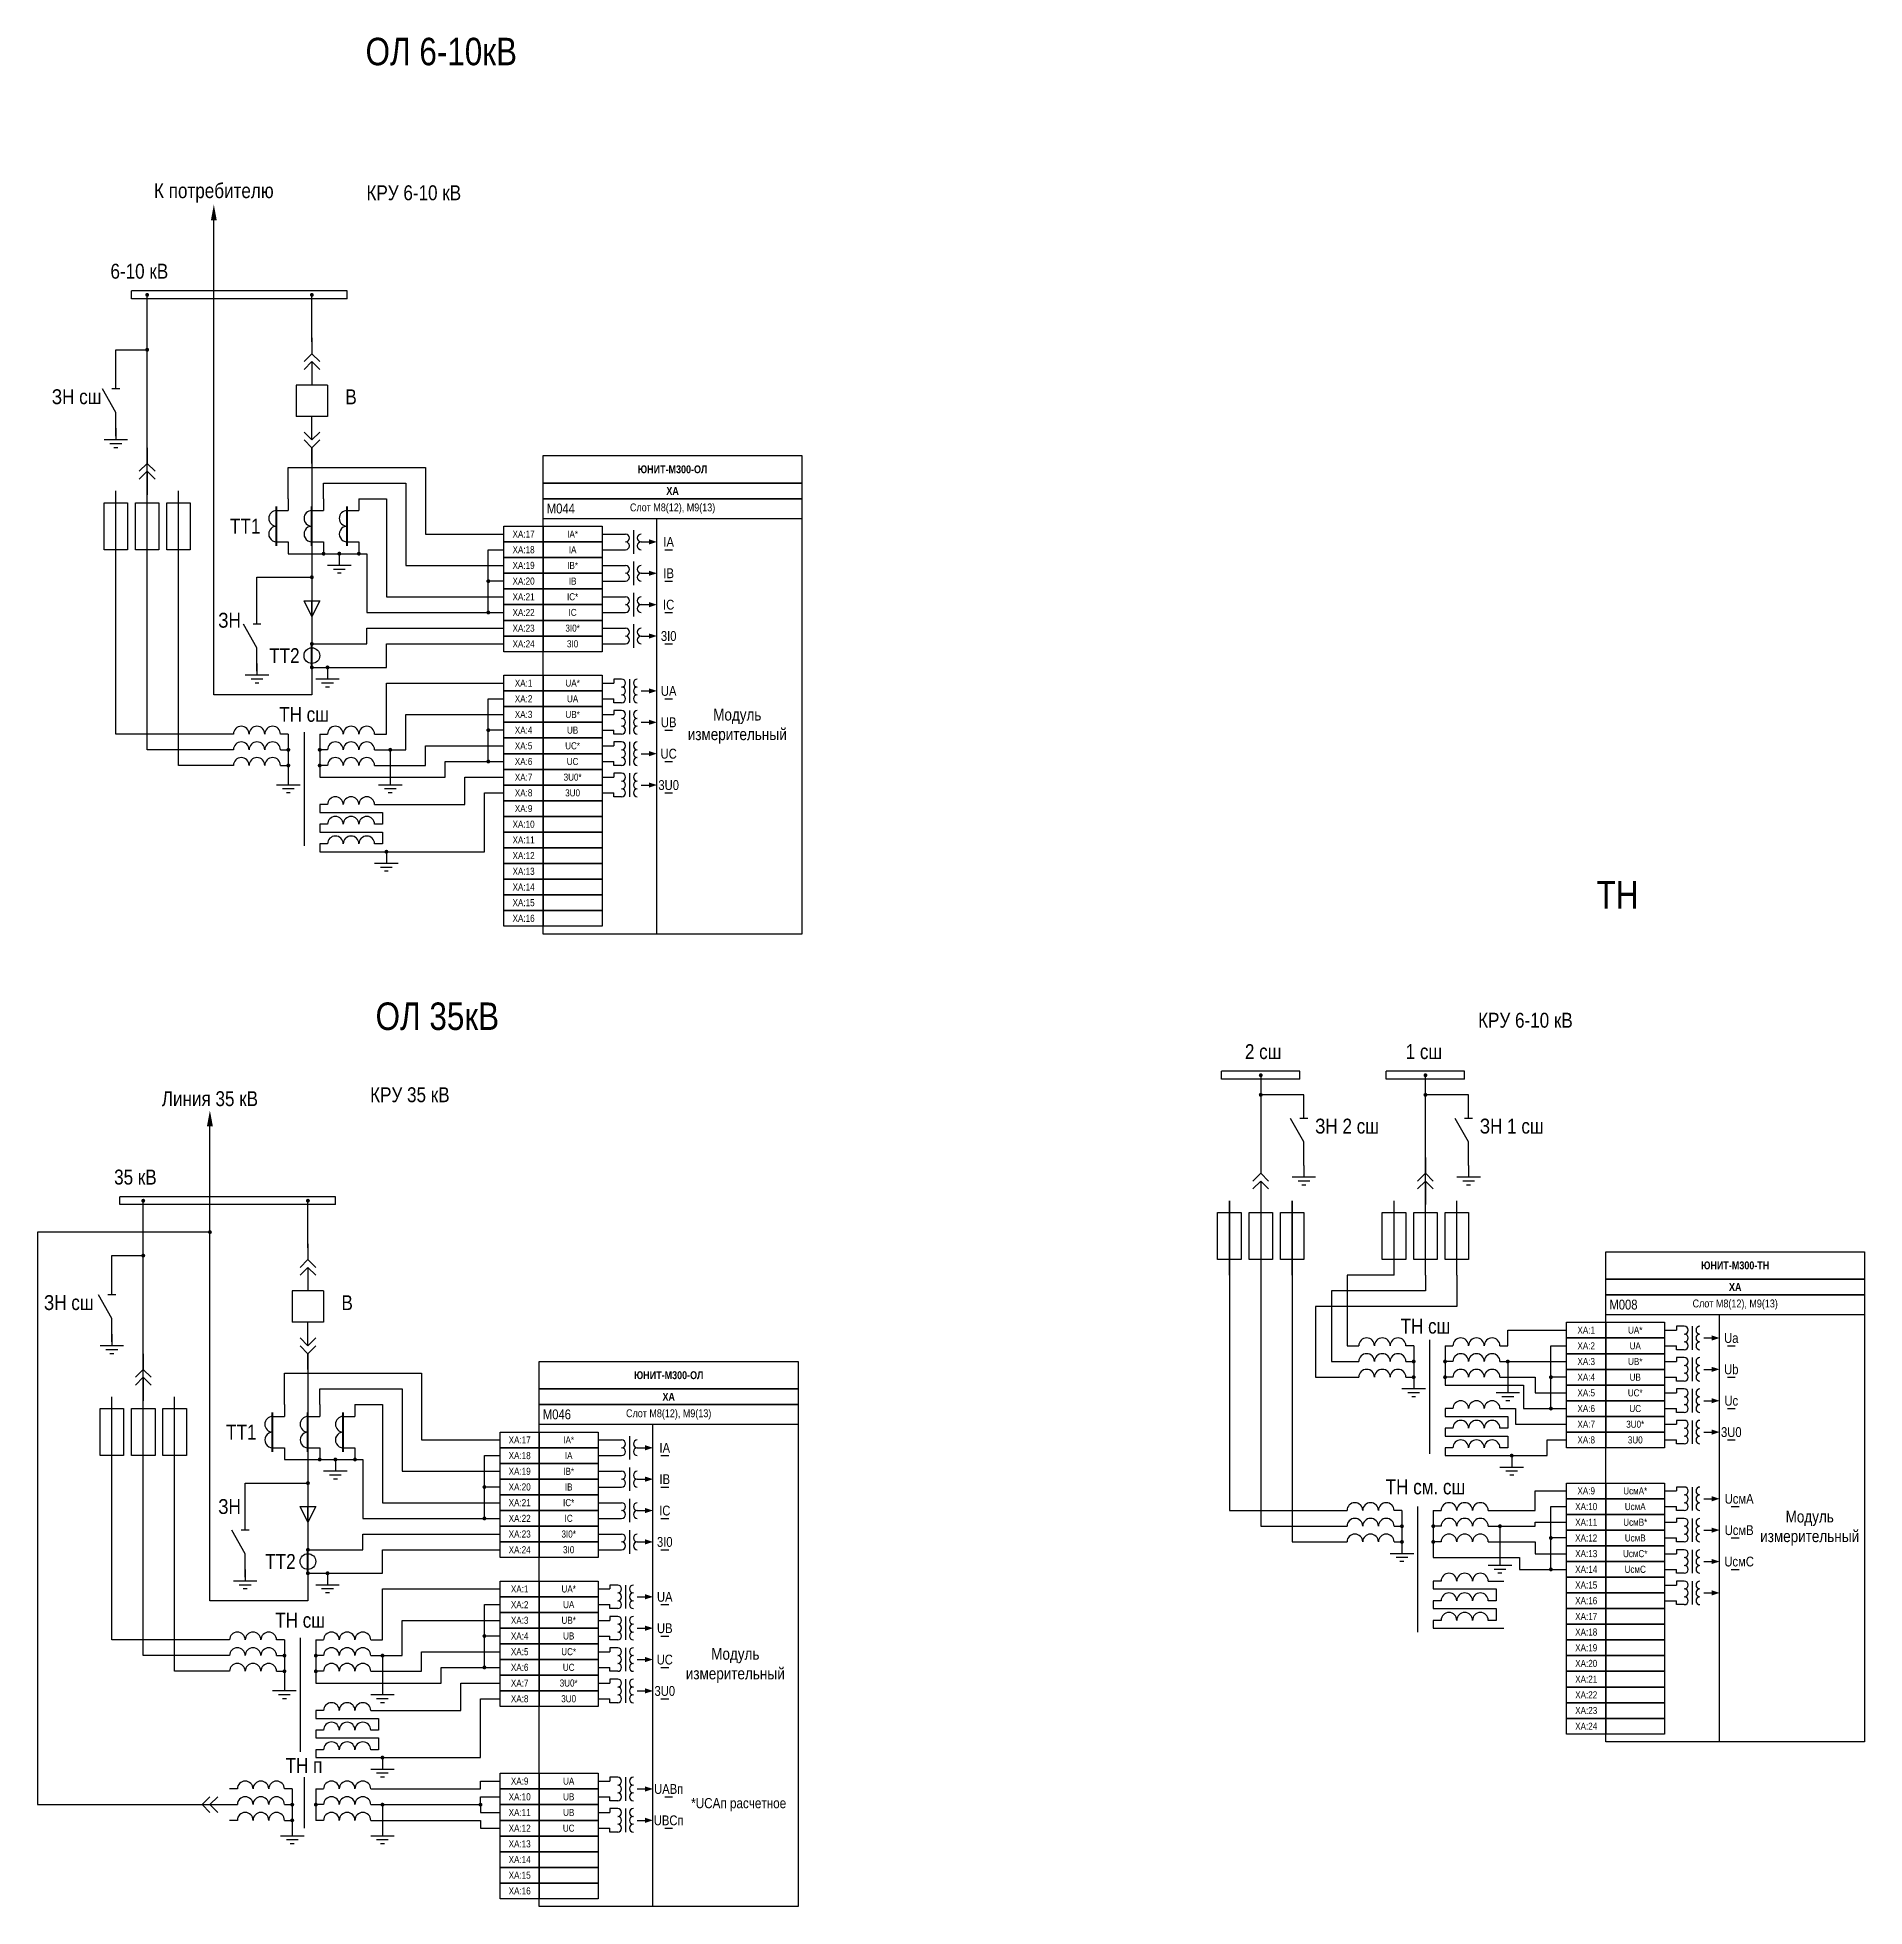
# Model space of a CAD drawing. Header units: millimetres. Extents: x 56 to 1718, y 114 to 1217.
# Drawn here: x 56 to 522, y 269 to 745.7 of the extents above; entities that cross this region are included whole.
import ezdxf
from ezdxf.enums import TextEntityAlignment as Align

# ---------------------------------------------------------------- set-up
doc = ezdxf.new("R2010")
doc.units = ezdxf.units.MM
doc.layers.add('AM_4', color=3, linetype='Continuous', lineweight=25)
doc.layers.add('Основная', color=7, linetype='Continuous')
doc.styles.add('1.8_Gost_RD', font='ARIALN.TTF', dxfattribs={"height": 1.8})
doc.styles.add('2.5_Gost_RD', font='ARIALN.TTF', dxfattribs={"height": 2.5})
doc.styles.add('Narrow', font='ARIALN.TTF')
doc.styles.add('Вывод', font='ARIALN.TTF', dxfattribs={"height": 2.5})
doc.styles.add('Компонент', font='ARIALN.TTF', dxfattribs={"height": 3.5})

msp = doc.modelspace()

# ---------------------------------------------------------------- texts
at = {"char_height": 3.8, "attachment_point": 5, "style": 'Narrow'}
for s, insert, width in [('\\pi-11.4,l11.4,t11.4;К потребителю', (101, 706), 53.3807), ('\\pi-11.4,l11.4,t11.4;КРУ 6-10 кВ', (152, 706), 53.3807), ('\\pi-11.4,l11.4,t11.4;6-10 кВ', (82, 686), 53.3807), ('\\pi-11.4,l11.4,t11.4;ЗН сш', (66, 654), 15), ('\\pi-11.4,l11.4,t11.4;В', (136, 654), 18.6904), ('\\pi-11.4,l11.4,t11.4;ТТ1', (109, 621), 18.6904), ('\\pi-11.4,l11.4,t11.4;ЗН', (105, 597), 18.6904), ('\\pi-11.4,l11.4,t11.4;ТТ2', (119, 588), 18.6904), ('\\pi-11.4,l11.4,t11.4;ТН сш ', (124, 573), 13.6904), ('\\pi-11.4,l11.4,t11.4;КРУ 6-10 кВ', (435.5, 495), 201), ('\\pi-11.4,l11.4,t11.4; 2 сш', (368, 487), 13), ('\\pi-11.4,l11.4,t11.4; 1 сш', (409, 487), 13), ('\\pi-11.4,l11.4,t11.4;Линия 35 кВ', (100, 475), 53.3807), ('\\pi-11.4,l11.4,t11.4;КРУ 35 кВ', (151, 476), 53.3807), ('\\pi-11.4,l11.4,t11.4;ЗН 2 сш', (390, 468), 18.5), ('\\pi-11.4,l11.4,t11.4;ЗН 1 сш', (432, 468), 18.5), ('\\pi-11.4,l11.4,t11.4;35 кВ', (81, 455), 53.3807), ('\\pi-11.4,l11.4,t11.4;ЗН сш', (64, 423), 15), ('\\pi-11.4,l11.4,t11.4;В', (135, 423), 18.6904), ('\\pi-11.4,l11.4,t11.4;ТН сш ', (410, 417), 53.3807), ('\\pi-11.4,l11.4,t11.4;ТТ1', (108, 390), 18.6904), ('\\pi-11.4,l11.4,t11.4;ТН см. сш', (410, 376), 24.6904), ('\\pi-11.4,l11.4,t11.4;ЗН', (105, 371), 18.6904), ('\\pi-11.4,l11.4,t11.4;ТТ2', (118, 357), 18.6904), ('\\pi-11.4,l11.4,t11.4;ТН сш ', (123, 342), 13.6904), ('\\pi-11.4,l11.4,t11.4;ТН п ', (124, 305), 13.8452), ('\\pi-11.4,l11.4,t11.4; {\\H0.68421x;*UCAп расчетное}', (234.25, 295), 29.5)]:
    msp.add_mtext(s, dxfattribs=dict(at, insert=insert, width=width))
at = {"ltscale": 100, "attachment_point": 5}
for s, insert, char_height, width, style in [('{\\fArial Narrow|b1|i0|c204|p34;ЮНИТ-М300-ОЛ}', (218, 635.5), 2, 66, '1.8_Gost_RD'), ('{\\fArial Narrow|b1|i0|c204|p34;ХА}', (218, 630), 2, 66, '1.8_Gost_RD'), ('М044', (189.5, 625.5), 2.5, 11, '2.5_Gost_RD'), ('Слот М8(12), М9(13)', (218, 625.5), 2, 66, '1.8_Gost_RD'), ('XA:17', (180, 619), 1.8, 10, '1.8_Gost_RD'), ('IA*', (192.5, 619), 1.8, 15, '1.8_Gost_RD'), ('XA:18', (180, 615), 1.8, 10, '1.8_Gost_RD'), ('IA', (192.5, 615), 1.8, 15, '1.8_Gost_RD'), ('XA:19', (180, 611), 1.8, 10, '1.8_Gost_RD'), ('IВ*', (192.5, 611), 1.8, 15, '1.8_Gost_RD'), ('XA:20', (180, 607), 1.8, 10, '1.8_Gost_RD'), ('IВ', (192.5, 607), 1.8, 15, '1.8_Gost_RD'), ('XA:21', (180, 603), 1.8, 10, '1.8_Gost_RD'), ('IС*', (192.5, 603), 1.8, 15, '1.8_Gost_RD'), ('XA:22', (180, 599), 1.8, 10, '1.8_Gost_RD'), ('XA:23', (180, 595), 1.8, 10, '1.8_Gost_RD'), ('3I0*', (192.5, 595), 1.8, 15, '1.8_Gost_RD'), ('IC', (192.5, 599), 1.8, 15, '1.8_Gost_RD'), ('XA:24', (180, 591), 1.8, 10, '1.8_Gost_RD'), ('3I0', (192.5, 591), 1.8, 15, '1.8_Gost_RD'), ('XA:1', (180, 581), 1.8, 10, '1.8_Gost_RD'), ('UA*', (192.5, 581), 1.8, 15, '1.8_Gost_RD'), ('XA:2', (180, 577), 1.8, 10, '1.8_Gost_RD'), ('UA', (192.5, 577), 1.8, 15, '1.8_Gost_RD'), ('XA:3', (180, 573), 1.8, 10, '1.8_Gost_RD'), ('UB*', (192.5, 573), 1.8, 15, '1.8_Gost_RD'), ('Модуль\\Pизмерительный', (234.5, 570), 3, 33, '2.5_Gost_RD'), ('XA:4', (180, 569), 1.8, 10, '1.8_Gost_RD'), ('UB', (192.5, 569), 1.8, 15, '1.8_Gost_RD'), ('XA:5', (180, 565), 1.8, 10, '1.8_Gost_RD'), ('UC*', (192.5, 565), 1.8, 15, '1.8_Gost_RD'), ('XA:6', (180, 561), 1.8, 10, '1.8_Gost_RD'), ('XA:7', (180, 557), 1.8, 10, '1.8_Gost_RD'), ('3U0*', (192.5, 557), 1.8, 15, '1.8_Gost_RD'), ('UC', (192.5, 561), 1.8, 15, '1.8_Gost_RD'), ('XA:8', (180, 553), 1.8, 10, '1.8_Gost_RD'), ('3U0', (192.5, 553), 1.8, 15, '1.8_Gost_RD'), ('XA:9', (180, 549), 1.8, 10, '1.8_Gost_RD'), ('XA:10', (180, 545), 1.8, 10, '1.8_Gost_RD'), ('XA:11', (180, 541), 1.8, 10, '1.8_Gost_RD'), ('XA:12', (180, 537), 1.8, 10, '1.8_Gost_RD'), ('XA:13', (180, 533), 1.8, 10, '1.8_Gost_RD'), ('XA:14', (180, 529), 1.8, 10, '1.8_Gost_RD'), ('XA:15', (180, 525), 1.8, 10, '1.8_Gost_RD'), ('XA:16', (180, 521), 1.8, 10, '1.8_Gost_RD'), ('{\\fArial Narrow|b1|i0|c204|p34;ЮНИТ-М300-ТН}', (489, 432.5), 2, 66, '1.8_Gost_RD'), ('{\\fArial Narrow|b1|i0|c204|p34;ХА}', (489, 427), 2, 66, '1.8_Gost_RD'), ('М008', (460.5, 422.5), 2.5, 11, '2.5_Gost_RD'), ('Слот М8(12), М9(13)', (489, 422.5), 2, 66, '1.8_Gost_RD'), ('XA:1', (451, 416), 1.8, 10, '1.8_Gost_RD'), ('UA*', (463.5, 416), 1.8, 15, '1.8_Gost_RD'), ('XA:2', (451, 412), 1.8, 10, '1.8_Gost_RD'), ('UA', (463.5, 412), 1.8, 15, '1.8_Gost_RD'), ('{\\fArial Narrow|b1|i0|c204|p34;ЮНИТ-М300-ОЛ}', (217, 404.5), 2, 66, '1.8_Gost_RD'), ('XA:3', (451, 408), 1.8, 10, '1.8_Gost_RD'), ('UB*', (463.5, 408), 1.8, 15, '1.8_Gost_RD'), ('XA:4', (451, 404), 1.8, 10, '1.8_Gost_RD'), ('XA:5', (451, 400), 1.8, 10, '1.8_Gost_RD'), ('UC*', (463.5, 400), 1.8, 15, '1.8_Gost_RD'), ('UB', (463.5, 404), 1.8, 15, '1.8_Gost_RD'), ('М046', (188.5, 394.5), 2.5, 11, '2.5_Gost_RD'), ('Слот М8(12), М9(13)', (217, 394.5), 2, 66, '1.8_Gost_RD'), ('{\\fArial Narrow|b1|i0|c204|p34;ХА}', (217, 399), 2, 66, '1.8_Gost_RD'), ('XA:6', (451, 396), 1.8, 10, '1.8_Gost_RD'), ('UC', (463.5, 396), 1.8, 15, '1.8_Gost_RD'), ('XA:7', (451, 392), 1.8, 10, '1.8_Gost_RD'), ('3U0*', (463.5, 392), 1.8, 15, '1.8_Gost_RD'), ('XA:17', (179, 388), 1.8, 10, '1.8_Gost_RD'), ('IA*', (191.5, 388), 1.8, 15, '1.8_Gost_RD'), ('XA:8', (451, 388), 1.8, 10, '1.8_Gost_RD'), ('3U0', (463.5, 388), 1.8, 15, '1.8_Gost_RD'), ('XA:18', (179, 384), 1.8, 10, '1.8_Gost_RD'), ('IA', (191.5, 384), 1.8, 15, '1.8_Gost_RD'), ('XA:19', (179, 380), 1.8, 10, '1.8_Gost_RD'), ('XA:20', (179, 376), 1.8, 10, '1.8_Gost_RD'), ('IВ*', (191.5, 380), 1.8, 15, '1.8_Gost_RD'), ('IВ', (191.5, 376), 1.8, 15, '1.8_Gost_RD'), ('XA:21', (179, 372), 1.8, 10, '1.8_Gost_RD'), ('IС*', (191.5, 372), 1.8, 15, '1.8_Gost_RD'), ('XA:10', (451, 371), 1.8, 10, '1.8_Gost_RD'), ('XA:9', (451, 375), 1.8, 10, '1.8_Gost_RD'), ('UсмА*', (463.5, 375), 1.8, 15, '1.8_Gost_RD'), ('UсмА', (463.5, 371), 1.8, 15, '1.8_Gost_RD'), ('XA:22', (179, 368), 1.8, 10, '1.8_Gost_RD'), ('IC', (191.5, 368), 1.8, 15, '1.8_Gost_RD'), ('XA:11', (451, 367), 1.8, 10, '1.8_Gost_RD'), ('UсмВ*', (463.5, 367), 1.8, 15, '1.8_Gost_RD'), ('Модуль\\Pизмерительный', (508, 365.5), 3, 28, '2.5_Gost_RD'), ('XA:23', (179, 364), 1.8, 10, '1.8_Gost_RD'), ('3I0*', (191.5, 364), 1.8, 15, '1.8_Gost_RD'), ('XA:12', (451, 363), 1.8, 10, '1.8_Gost_RD'), ('UсмВ', (463.5, 363), 1.8, 15, '1.8_Gost_RD'), ('XA:24', (179, 360), 1.8, 10, '1.8_Gost_RD'), ('3I0', (191.5, 360), 1.8, 15, '1.8_Gost_RD'), ('XA:13', (451, 359), 1.8, 10, '1.8_Gost_RD'), ('UсмС*', (463.5, 359), 1.8, 15, '1.8_Gost_RD'), ('XA:14', (451, 355), 1.8, 10, '1.8_Gost_RD'), ('UсмС', (463.5, 355), 1.8, 15, '1.8_Gost_RD'), ('XA:1', (179, 350), 1.8, 10, '1.8_Gost_RD'), ('UA*', (191.5, 350), 1.8, 15, '1.8_Gost_RD'), ('XA:15', (451, 351), 1.8, 10, '1.8_Gost_RD'), ('XA:2', (179, 346), 1.8, 10, '1.8_Gost_RD'), ('UA', (191.5, 346), 1.8, 15, '1.8_Gost_RD'), ('XA:16', (451, 347), 1.8, 10, '1.8_Gost_RD'), ('XA:17', (451, 343), 1.8, 10, '1.8_Gost_RD'), ('XA:3', (179, 342), 1.8, 10, '1.8_Gost_RD'), ('XA:4', (179, 338), 1.8, 10, '1.8_Gost_RD'), ('UB*', (191.5, 342), 1.8, 15, '1.8_Gost_RD'), ('UB', (191.5, 338), 1.8, 15, '1.8_Gost_RD'), ('XA:18', (451, 339), 1.8, 10, '1.8_Gost_RD'), ('XA:5', (179, 334), 1.8, 10, '1.8_Gost_RD'), ('UC*', (191.5, 334), 1.8, 15, '1.8_Gost_RD'), ('Модуль\\Pизмерительный', (234, 330.5), 3, 32, '2.5_Gost_RD'), ('XA:19', (451, 335), 1.8, 10, '1.8_Gost_RD'), ('XA:6', (179, 330), 1.8, 10, '1.8_Gost_RD'), ('UC', (191.5, 330), 1.8, 15, '1.8_Gost_RD'), ('XA:20', (451, 331), 1.8, 10, '1.8_Gost_RD'), ('XA:7', (179, 326), 1.8, 10, '1.8_Gost_RD'), ('3U0*', (191.5, 326), 1.8, 15, '1.8_Gost_RD'), ('XA:21', (451, 327), 1.8, 10, '1.8_Gost_RD'), ('XA:8', (179, 322), 1.8, 10, '1.8_Gost_RD'), ('3U0', (191.5, 322), 1.8, 15, '1.8_Gost_RD'), ('XA:22', (451, 323), 1.8, 10, '1.8_Gost_RD'), ('XA:23', (451, 319), 1.8, 10, '1.8_Gost_RD'), ('XA:24', (451, 315), 1.8, 10, '1.8_Gost_RD'), ('XA:9', (179, 301), 1.8, 10, '1.8_Gost_RD'), ('UА', (191.5, 301), 1.8, 15, '1.8_Gost_RD'), ('XA:10', (179, 297), 1.8, 10, '1.8_Gost_RD'), ('UВ', (191.5, 297), 1.8, 15, '1.8_Gost_RD'), ('XA:11', (179, 293), 1.8, 10, '1.8_Gost_RD'), ('UВ', (191.5, 293), 1.8, 15, '1.8_Gost_RD'), ('XA:12', (179, 289), 1.8, 10, '1.8_Gost_RD'), ('UС', (191.5, 289), 1.8, 15, '1.8_Gost_RD'), ('XA:13', (179, 285), 1.8, 10, '1.8_Gost_RD'), ('XA:14', (179, 281), 1.8, 10, '1.8_Gost_RD'), ('XA:15', (179, 277), 1.8, 10, '1.8_Gost_RD'), ('XA:16', (179, 273), 1.8, 10, '1.8_Gost_RD')]:
    msp.add_mtext(s, dxfattribs=dict(at, insert=insert, char_height=char_height, width=width, style=style))
at = {"layer": 'AM_4', "char_height": 7, "width": 218, "attachment_point": 5, "style": 'Narrow'}
for s, insert in [('\\pi-21,l21,t21;ОЛ 6-10кВ', (159, 742)), ('\\pi-21,l21,t21;ТН', (459, 527)), ('\\pi-21,l21,t21;ОЛ 35кВ', (158, 496))]:
    msp.add_mtext(s, dxfattribs=dict(at, insert=insert))

# ---------------------------------------------------------------- blocks, each defined once
blk = doc.blocks.new('*U1028')
at = {"ltscale": 0.25}
blk.add_line((0, 0), (3, 0), dxfattribs=at)
blk.add_lwpolyline([(2, 0, 1.3, 0, 0), (4, 0, 0, 0, 0)], format="xyseb", dxfattribs=at)
blk = doc.blocks.new('*U1031')
at = {"ltscale": 0.35}
for centre in [(-4, 0), (0, 0), (4, 0)]:
    blk.add_arc(centre, 2, 0, 180, dxfattribs=at)
for tag, height, style, p in [('ОУ', 3.5, 'Компонент', (0, 8)), ('В1', 2.5, 'Вывод', (-6, -2)), ('В2', 2.5, 'Вывод', (6, -2))]:
    blk.add_attdef(tag, text='', height=height, dxfattribs=dict(at, style=style)).set_placement(p, align=Align.MIDDLE_CENTER)
blk = doc.blocks.new('*U1080')
at = {"layer": 'Основная', "ltscale": 0.25}
for p, q in [((2, 2), (0, 0)), ((0, 0), (2, -2))]:
    blk.add_line(p, q, dxfattribs=at)
blk = doc.blocks.new('*U1046')
at = {"layer": 'Основная', "color": 0}
for p, q in [((0, 0), (0, 6)), ((0, -6), (0, -2))]:
    blk.add_line(p, q, dxfattribs=at)
at = {"ltscale": 0.25, "rotation": 89.99999999999999}
for p in [(0, 0), (0, -2)]:
    blk.add_blockref('*U1080', p, dxfattribs=at)
at = {"layer": 'Основная'}
for tag, height, style, p in [('ОУ1', 3.5, 'Компонент', (-5, 6)), ('В1', 2.5, 'Вывод', (3, 6)), ('ОУ2', 3.5, 'Компонент', (-5, -6)), ('В2', 2.5, 'Вывод', (3, -6))]:
    blk.add_attdef(tag, text='', height=height, dxfattribs=dict(at, style=style)).set_placement(p, align=Align.MIDDLE_CENTER)
blk = doc.blocks.new('*U1055')
at = {"layer": 'Основная', "color": 0}
for p, q in [((0, 6), (0, 2)), ((0, 0), (0, -6))]:
    blk.add_line(p, q, dxfattribs=at)
at = {"ltscale": 0.25, "xscale": -1, "rotation": 90}
for p in [(0, 2), (0, 0)]:
    blk.add_blockref('*U1080', p, dxfattribs=at)
at = {"layer": 'Основная'}
for tag, height, style, p in [('ОУ2', 3.5, 'Компонент', (-5, 6)), ('В2', 2.5, 'Вывод', (3, 6)), ('ОУ1', 3.5, 'Компонент', (-5, -6)), ('В1', 2.5, 'Вывод', (3, -6))]:
    blk.add_attdef(tag, text='', height=height, dxfattribs=dict(at, style=style)).set_placement(p, align=Align.MIDDLE_CENTER)
blk = doc.blocks.new('*U1056')
at = {"layer": 'Основная'}
for p, q in [((0, 0), (-8, 0)), ((-8, -8), (-8, 0)), ((0, -8), (0, 0)), ((0, -8), (-8, -8))]:
    blk.add_line(p, q, dxfattribs=at)
at = {"layer": 'Основная', "style": 'Компонент'}
blk.add_attdef('ОУ', text='', height=3.5, dxfattribs=at).set_placement((-15, -3), align=Align.MIDDLE_CENTER)
blk = doc.blocks.new('*U1057')
at = {"layer": 'Основная'}
blk.add_line((0, 0), (0, 4), dxfattribs=at)
blk.add_lwpolyline([(0, 0), (-2, 4), (2, 4), (0, 0)], dxfattribs=at)
blk = doc.blocks.new('*U955')
at = {"layer": 'Основная', "color": 0}
blk.add_line((0, 0), (6, 3.43), dxfattribs=at)
blk = doc.blocks.new('*U17')
at = {"layer": 'Основная', "color": 0}
blk.add_line((0, -1), (0, 1), dxfattribs=at)
blk = doc.blocks.new('*U1059')
at = {"layer": 'Основная', "color": 0}
for p, q in [((-9, 0), (-3, 0)), ((3, 0), (9, 0))]:
    blk.add_line(p, q, dxfattribs=at)
at = {"ltscale": 0.25}
blk.add_blockref('*U17', (3, 0), dxfattribs=at)
at = {"layer": 'Основная', "ltscale": 0.25}
blk.add_blockref('*U955', (-3, 0), dxfattribs=at)
at = {"layer": 'Основная'}
for tag, height, style, p in [('ОУ', 3.5, 'Компонент', (0, 8)), ('В2', 2.5, 'Вывод', (-7, -2)), ('В1', 2.5, 'Вывод', (7, -2))]:
    blk.add_attdef(tag, text='', height=height, dxfattribs=dict(at, style=style)).set_placement(p, align=Align.MIDDLE_CENTER)
blk = doc.blocks.new('*U1058')
at = {"layer": 'Основная'}
for p, q in [((-3, 0), (3, 0)), ((-1.5, 1), (1.5, 1)), ((-0.5, 2), (0.5, 2)), ((0, -3), (0, 0))]:
    blk.add_line(p, q, dxfattribs=at)
blk = doc.blocks.new('*U1060')
at = {"layer": 'Основная', "color": 0}
for p, q in [((0, 0), (55, 0)), ((0, -2), (0, 0)), ((55, -2), (55, 0)), ((0, -2), (55, -2))]:
    blk.add_line(p, q, dxfattribs=at)
at = {"layer": 'Основная', "style": 'Компонент'}
blk.add_attdef('ОШ', text='', height=3.5, dxfattribs=at).set_placement((6, 4), align=Align.MIDDLE_CENTER)
blk = doc.blocks.new('*U314')
at = {"layer": 'Основная', "ltscale": 0.25}
blk.add_line((-1, 0), (1, 0), dxfattribs=at)
at = {"layer": 'Основная', "style": 'Вывод'}
blk.add_attdef('ОЦ', text='', height=2.5, dxfattribs=at).set_placement((0, 2), align=Align.MIDDLE_CENTER)
blk = doc.blocks.new('*U1037')
at = {"ltscale": 0.25}
for p, q in [((3, 7), (3, 4)), ((0, 4), (3, 4)), ((0, -4), (3, -4)), ((3, -4), (3, -7))]:
    blk.add_line(p, q, dxfattribs=at)
for centre, major_axis, start_param, end_param in [((0, -2), (-2, 0), 4.712389, 7.853982), ((0, 2), (0, -2), 3.141593, 6.283185)]:
    blk.add_ellipse(centre, major_axis=major_axis, ratio=1, start_param=start_param, end_param=end_param, dxfattribs=at)
at = {"layer": 'Основная', "color": 0, "lineweight": 50}
blk.add_line((0, -5), (0, 5), dxfattribs=at)
at = {"layer": 'Основная'}
for tag, height, style, p in [('В1', 2.5, 'Вывод', (5, 6)), ('ОУ', 3.5, 'Компонент', (-6, 0)), ('В2', 2.5, 'Вывод', (5, -6))]:
    blk.add_attdef(tag, text='', height=height, dxfattribs=dict(at, style=style)).set_placement(p, align=Align.MIDDLE_CENTER)
blk = doc.blocks.new('*U1078')
at = {"ltscale": 0.25}
for p, q in [((3, 7), (3, 4)), ((0, 4), (3, 4)), ((0, -4), (3, -4)), ((3, -4), (3, -7))]:
    blk.add_line(p, q, dxfattribs=at)
for centre, major_axis, start_param, end_param in [((0, -2), (-2, 0), 4.712389, 7.853982), ((0, 2), (0, -2), 3.141593, 6.283185)]:
    blk.add_ellipse(centre, major_axis=major_axis, ratio=1, start_param=start_param, end_param=end_param, dxfattribs=at)
at = {"layer": 'Основная', "color": 0, "lineweight": 50}
blk.add_line((0, -5), (0, 5), dxfattribs=at)
at = {"layer": 'Основная'}
for tag, height, style, p in [('В1', 2.5, 'Вывод', (5, 6)), ('ОУ', 3.5, 'Компонент', (-6, 0)), ('В2', 2.5, 'Вывод', (5, -6))]:
    blk.add_attdef(tag, text='', height=height, dxfattribs=dict(at, style=style)).set_placement(p, align=Align.MIDDLE_CENTER)
blk = doc.blocks.new('*U1079')
at = {"ltscale": 0.25}
blk.add_circle((0, 0), 2, dxfattribs=at)
at = {"layer": 'Основная', "color": 0, "lineweight": 50}
blk.add_line((0, -3), (0, 3), dxfattribs=at)
at = {"layer": 'Основная', "style": 'Компонент'}
blk.add_attdef('ОУ', text='', height=3.5, dxfattribs=at).set_placement((-6, 0), align=Align.MIDDLE_CENTER)
blk = doc.blocks.new('*U1061')
at = {"layer": 'Основная', "color": 0}
for p, q in [((0, 0), (20, 0)), ((0, -2), (0, 0)), ((20, -2), (20, 0)), ((0, -2), (20, -2))]:
    blk.add_line(p, q, dxfattribs=at)
at = {"layer": 'Основная', "style": 'Компонент'}
blk.add_attdef('ОШ', text='', height=3.5, dxfattribs=at).set_placement((6, 4), align=Align.MIDDLE_CENTER)
blk = doc.blocks.new('*U1083')
at = {"layer": 'Основная', "ltscale": 0.25}
blk.add_line((-1, 0), (1, 0), dxfattribs=at)
at = {"layer": 'Основная', "style": 'Вывод'}
blk.add_attdef('ОЦ', text='', height=2.5, dxfattribs=at).set_placement((1, 2), align=Align.MIDDLE_CENTER)

# ---------------------------------------------------------------- hatches: boundary and pattern name
at = {"ltscale": 100}
h = msp.add_hatch(color=256, dxfattribs=at)
h.dxf.hatch_style = 1
h.paths.add_polyline_path([(83.5, 680, -1), (84.5, 680, -1)])
h = msp.add_hatch(color=256, dxfattribs=at)
h.dxf.hatch_style = 1
h.paths.add_polyline_path([(125.5, 680, -1), (126.5, 680, -1)])
h = msp.add_hatch(color=256, dxfattribs=at)
h.dxf.hatch_style = 1
h.paths.add_polyline_path([(83.5, 666, -1), (84.5, 666, -1)])
h = msp.add_hatch(color=256, dxfattribs=at)
h.dxf.hatch_style = 1
h.paths.add_polyline_path([(128.5, 614, -1), (129.5, 614, -1)])
h = msp.add_hatch(color=256, dxfattribs=at)
h.dxf.hatch_style = 1
h.paths.add_polyline_path([(132.5, 614, -1), (133.5, 614, -1)])
h = msp.add_hatch(color=256, dxfattribs=at)
h.dxf.hatch_style = 1
h.paths.add_polyline_path([(137.5, 614, -1), (138.5, 614, -1)])
h = msp.add_hatch(color=256, dxfattribs=at)
h.dxf.hatch_style = 1
h.paths.add_polyline_path([(125.5, 608, -1), (126.5, 608, -1)])
h = msp.add_hatch(color=256, dxfattribs=at)
h.dxf.hatch_style = 1
h.paths.add_polyline_path([(170.5, 607, -1), (171.5, 607, -1)])
h = msp.add_hatch(color=256, dxfattribs=at)
h.dxf.hatch_style = 1
h.paths.add_polyline_path([(170.5, 599, -1), (171.5, 599, -1)])
h = msp.add_hatch(color=256, dxfattribs=at)
h.dxf.hatch_style = 1
h.paths.add_polyline_path([(125.5, 591, -1), (126.5, 591, -1)])
h = msp.add_hatch(color=256, dxfattribs=at)
h.dxf.hatch_style = 1
h.paths.add_polyline_path([(125.5, 585, -1), (126.5, 585, -1)])
h = msp.add_hatch(color=256, dxfattribs=at)
h.dxf.hatch_style = 1
h.paths.add_polyline_path([(129.5, 585, -1), (130.5, 585, -1)])
h = msp.add_hatch(color=256, dxfattribs=at)
h.dxf.hatch_style = 1
h.paths.add_polyline_path([(170.5, 569, -1), (171.5, 569, -1)])
h = msp.add_hatch(color=256, dxfattribs=at)
h.dxf.hatch_style = 1
h.paths.add_polyline_path([(119.5, 564, -1), (120.5, 564, -1)])
h = msp.add_hatch(color=256, dxfattribs=at)
h.dxf.hatch_style = 1
h.paths.add_polyline_path([(127.5, 564, -1), (128.5, 564, -1)])
h = msp.add_hatch(color=256, dxfattribs=at)
h.dxf.hatch_style = 1
h.paths.add_polyline_path([(145.5, 564, -1), (146.5, 564, -1)])
h = msp.add_hatch(color=256, dxfattribs=at)
h.dxf.hatch_style = 1
h.paths.add_polyline_path([(119.5, 560, -1), (120.5, 560, -1)])
h = msp.add_hatch(color=256, dxfattribs=at)
h.dxf.hatch_style = 1
h.paths.add_polyline_path([(127.5, 560, -1), (128.5, 560, -1)])
h = msp.add_hatch(color=256, dxfattribs=at)
h.dxf.hatch_style = 1
h.paths.add_polyline_path([(170.5, 561, -1), (171.5, 561, -1)])
h = msp.add_hatch(color=256, dxfattribs=at)
h.dxf.hatch_style = 1
h.paths.add_polyline_path([(144.5, 538, -1), (145.5, 538, -1)])
h = msp.add_hatch(color=256, dxfattribs=at)
h.dxf.hatch_style = 1
h.paths.add_polyline_path([(367.5, 481, -1), (368.5, 481, -1)])
h = msp.add_hatch(color=256, dxfattribs=at)
h.dxf.hatch_style = 1
h.paths.add_polyline_path([(409.5, 481, -1), (410.5, 481, -1)])
h = msp.add_hatch(color=256, dxfattribs=at)
h.dxf.hatch_style = 1
h.paths.add_polyline_path([(367.5, 476, -1), (368.5, 476, -1)])
h = msp.add_hatch(color=256, dxfattribs=at)
h.dxf.hatch_style = 1
h.paths.add_polyline_path([(409.5, 476, -1), (410.5, 476, -1)])
h = msp.add_hatch(color=256, dxfattribs=at)
h.dxf.hatch_style = 1
h.paths.add_polyline_path([(82.5, 449, -1), (83.5, 449, -1)])
h = msp.add_hatch(color=256, dxfattribs=at)
h.dxf.hatch_style = 1
h.paths.add_polyline_path([(124.5, 449, -1), (125.5, 449, -1)])
h = msp.add_hatch(color=256, dxfattribs=at)
h.dxf.hatch_style = 1
h.paths.add_polyline_path([(99.5, 441, -1), (100.5, 441, -1)])
h = msp.add_hatch(color=256, dxfattribs=at)
h.dxf.hatch_style = 1
h.paths.add_polyline_path([(82.5, 435, -1), (83.5, 435, -1)])
h = msp.add_hatch(color=256, dxfattribs=at)
h.dxf.hatch_style = 1
h.paths.add_polyline_path([(406.5, 408, -1), (407.5, 408, -1)])
h = msp.add_hatch(color=256, dxfattribs=at)
h.dxf.hatch_style = 1
h.paths.add_polyline_path([(414.5, 408, -1), (415.5, 408, -1)])
h = msp.add_hatch(color=256, dxfattribs=at)
h.dxf.hatch_style = 1
h.paths.add_polyline_path([(430.5, 408, -1), (431.5, 408, -1)])
h = msp.add_hatch(color=256, dxfattribs=at)
h.dxf.hatch_style = 1
h.paths.add_polyline_path([(406.5, 404, -1), (407.5, 404, -1)])
h = msp.add_hatch(color=256, dxfattribs=at)
h.dxf.hatch_style = 1
h.paths.add_polyline_path([(414.5, 404, -1), (415.5, 404, -1)])
h = msp.add_hatch(color=256, dxfattribs=at)
h.dxf.hatch_style = 1
h.paths.add_polyline_path([(441.5, 404, -1), (442.5, 404, -1)])
h = msp.add_hatch(color=256, dxfattribs=at)
h.dxf.hatch_style = 1
h.paths.add_polyline_path([(441.5, 396, -1), (442.5, 396, -1)])
h = msp.add_hatch(color=256, dxfattribs=at)
h.dxf.hatch_style = 1
h.paths.add_polyline_path([(127.5, 383, -1), (128.5, 383, -1)])
h = msp.add_hatch(color=256, dxfattribs=at)
h.dxf.hatch_style = 1
h.paths.add_polyline_path([(131.5, 383, -1), (132.5, 383, -1)])
h = msp.add_hatch(color=256, dxfattribs=at)
h.dxf.hatch_style = 1
h.paths.add_polyline_path([(136.5, 383, -1), (137.5, 383, -1)])
h = msp.add_hatch(color=256, dxfattribs=at)
h.dxf.hatch_style = 1
h.paths.add_polyline_path([(431.5, 384, -1), (432.5, 384, -1)])
h = msp.add_hatch(color=256, dxfattribs=at)
h.dxf.hatch_style = 1
h.paths.add_polyline_path([(124.5, 377, -1), (125.5, 377, -1)])
h = msp.add_hatch(color=256, dxfattribs=at)
h.dxf.hatch_style = 1
h.paths.add_polyline_path([(169.5, 376, -1), (170.5, 376, -1)])
h = msp.add_hatch(color=256, dxfattribs=at)
h.dxf.hatch_style = 1
h.paths.add_polyline_path([(169.5, 368, -1), (170.5, 368, -1)])
h = msp.add_hatch(color=256, dxfattribs=at)
h.dxf.hatch_style = 1
h.paths.add_polyline_path([(403.5, 366, -1), (404.5, 366, -1)])
h = msp.add_hatch(color=256, dxfattribs=at)
h.dxf.hatch_style = 1
h.paths.add_polyline_path([(403.5, 362, -1), (404.5, 362, -1)])
h = msp.add_hatch(color=256, dxfattribs=at)
h.dxf.hatch_style = 1
h.paths.add_polyline_path([(411.5, 366, -1), (412.5, 366, -1)])
h = msp.add_hatch(color=256, dxfattribs=at)
h.dxf.hatch_style = 1
h.paths.add_polyline_path([(411.5, 362, -1), (412.5, 362, -1)])
h = msp.add_hatch(color=256, dxfattribs=at)
h.dxf.hatch_style = 1
h.paths.add_polyline_path([(428.5, 366, -1), (429.5, 366, -1)])
h = msp.add_hatch(color=256, dxfattribs=at)
h.dxf.hatch_style = 1
h.paths.add_polyline_path([(441.5, 363, -1), (442.5, 363, -1)])
h = msp.add_hatch(color=256, dxfattribs=at)
h.dxf.hatch_style = 1
h.paths.add_polyline_path([(124.5, 360, -1), (125.5, 360, -1)])
h = msp.add_hatch(color=256, dxfattribs=at)
h.dxf.hatch_style = 1
h.paths.add_polyline_path([(124.5, 354, -1), (125.5, 354, -1)])
h = msp.add_hatch(color=256, dxfattribs=at)
h.dxf.hatch_style = 1
h.paths.add_polyline_path([(129.5, 354, -1), (130.5, 354, -1)])
h = msp.add_hatch(color=256, dxfattribs=at)
h.dxf.hatch_style = 1
h.paths.add_polyline_path([(441.5, 355, -1), (442.5, 355, -1)])
h = msp.add_hatch(color=256, dxfattribs=at)
h.dxf.hatch_style = 1
h.paths.add_polyline_path([(169.5, 338, -1), (170.5, 338, -1)])
h = msp.add_hatch(color=256, dxfattribs=at)
h.dxf.hatch_style = 1
h.paths.add_polyline_path([(118.5, 333, -1), (119.5, 333, -1)])
h = msp.add_hatch(color=256, dxfattribs=at)
h.dxf.hatch_style = 1
h.paths.add_polyline_path([(118.5, 329, -1), (119.5, 329, -1)])
h = msp.add_hatch(color=256, dxfattribs=at)
h.dxf.hatch_style = 1
h.paths.add_polyline_path([(126.5, 333, -1), (127.5, 333, -1)])
h = msp.add_hatch(color=256, dxfattribs=at)
h.dxf.hatch_style = 1
h.paths.add_polyline_path([(126.5, 329, -1), (127.5, 329, -1)])
h = msp.add_hatch(color=256, dxfattribs=at)
h.dxf.hatch_style = 1
h.paths.add_polyline_path([(143.5, 333, -1), (144.5, 333, -1)])
h = msp.add_hatch(color=256, dxfattribs=at)
h.dxf.hatch_style = 1
h.paths.add_polyline_path([(169.5, 330, -1), (170.5, 330, -1)])
h = msp.add_hatch(color=256, dxfattribs=at)
h.dxf.hatch_style = 1
h.paths.add_polyline_path([(143.5, 307, -1), (144.5, 307, -1)])
h = msp.add_hatch(color=256, dxfattribs=at)
h.dxf.hatch_style = 1
h.paths.add_polyline_path([(120.5, 295, -1), (121.5, 295, -1)])
h = msp.add_hatch(color=256, dxfattribs=at)
h.dxf.hatch_style = 1
h.paths.add_polyline_path([(120.5, 291, -1), (121.5, 291, -1)])
h = msp.add_hatch(color=256, dxfattribs=at)
h.dxf.hatch_style = 1
h.paths.add_polyline_path([(126.5, 295, -1), (127.5, 295, -1)])
h = msp.add_hatch(color=256, dxfattribs=at)
h.dxf.hatch_style = 1
h.paths.add_polyline_path([(143.5, 295, -1), (144.5, 295, -1)])
h = msp.add_hatch(color=256, dxfattribs=at)
h.dxf.hatch_style = 1
h.paths.add_polyline_path([(168.5, 295, -1), (169.5, 295, -1)])

# ---------------------------------------------------------------- linework, layer by layer
for p, q in [((126, 677), (126, 680)), ((208, 620), (208, 614)), ((171, 599), (171, 615)), ((171, 615), (175, 615)), ((200, 619), (206, 619)), ((200, 615), (206, 615)), ((120, 614), (133, 614)), ((200, 611), (206, 611)), ((208, 612), (208, 606)), ((175, 607), (171, 607)), ((200, 607), (206, 607)), ((200, 603), (206, 603)), ((208, 604), (208, 598)), ((200, 599), (206, 599)), ((208, 596), (208, 590)), ((200, 595), (206, 595)), ((200, 591), (206, 591)), ((205, 582), (203, 582)), ((203, 582), (203, 581)), ((207, 582), (207, 576)), ((171, 561), (171, 577)), ((171, 577), (175, 577)), ((200, 581), (203, 581)), ((200, 577), (203, 577)), ((203, 576), (203, 577)), ((200, 573), (203, 573)), ((205, 576), (203, 576)), ((205, 574), (203, 574)), ((203, 574), (203, 573)), ((207, 574), (207, 568)), ((120, 568), (118, 568)), ((120, 568), (120, 558)), ((124, 568.5), (124, 539.5)), ((128, 568), (130, 568)), ((175, 569), (171, 569)), ((200, 569), (203, 569)), ((203, 568), (203, 569)), ((205, 568), (203, 568)), ((118, 564), (120, 564)), ((130, 564), (128, 564)), ((200, 565), (203, 565)), ((205, 566), (203, 566)), ((203, 566), (203, 565)), ((207, 566), (207, 560)), ((118, 560), (120, 560)), ((130, 560), (128, 560)), ((200, 561), (203, 561)), ((203, 560), (203, 561)), ((205, 560), (203, 560)), ((203, 558), (203, 557)), ((205, 558), (203, 558)), ((207, 558), (207, 552)), ((200, 557), (203, 557)), ((200, 553), (203, 553)), ((203, 552), (203, 553)), ((130, 550), (128, 550)), ((128, 550), (128, 548)), ((142, 550), (148, 550)), ((205, 552), (203, 552)), ((128, 548), (144, 548)), ((129, 545), (128, 545)), ((128, 545), (128, 543)), ((130, 545), (129, 545)), ((144, 545), (142, 545)), ((144, 548), (144, 545)), ((128, 543), (144, 543)), ((130, 540), (128, 540)), ((128, 540), (128, 538)), ((144, 540), (142, 540)), ((144, 543), (144, 540)), ((125, 446), (125, 449)), ((471, 416), (474, 416)), ((476, 417), (474, 417)), ((474, 417), (474, 416)), ((478, 417), (478, 411)), ((407, 412), (405, 412)), ((407, 412), (407, 404)), ((411, 413.5), (411, 384.5)), ((415, 412), (417, 412)), ((442, 396), (442, 412)), ((442, 412), (446, 412)), ((471, 412), (474, 412)), ((474, 411), (474, 412)), ((476, 411), (474, 411)), ((405, 408), (407, 408)), ((417, 408), (415, 408)), ((471, 408), (474, 408)), ((476, 409), (474, 409)), ((474, 409), (474, 408)), ((478, 409), (478, 403)), ((405, 404), (407, 404)), ((417, 404), (415, 404)), ((446, 404), (442, 404)), ((471, 404), (474, 404)), ((474, 403), (474, 404)), ((476, 403), (474, 403)), ((476, 401), (474, 401)), ((474, 401), (474, 400)), ((478, 401), (478, 395)), ((429, 396), (432, 396)), ((471, 400), (474, 400)), ((471, 396), (474, 396)), ((474, 395), (474, 396)), ((471, 392), (474, 392)), ((476, 395), (474, 395)), ((474, 393), (474, 392)), ((476, 393), (474, 393)), ((478, 393), (478, 387)), ((199, 388), (205, 388)), ((207, 389), (207, 383)), ((471, 388), (474, 388)), ((474, 387), (474, 388)), ((476, 387), (474, 387)), ((119, 383), (132, 383)), ((170, 368), (170, 384)), ((170, 384), (174, 384)), ((199, 384), (205, 384)), ((417, 386), (415, 386)), ((415, 386), (415, 384)), ((430, 386), (429, 386)), ((199, 380), (205, 380)), ((207, 381), (207, 375)), ((174, 376), (170, 376)), ((199, 376), (205, 376)), ((199, 372), (205, 372)), ((207, 373), (207, 367)), ((471, 375), (474, 375)), ((476, 376), (474, 376)), ((474, 376), (474, 375)), ((478, 376), (478, 370)), ((199, 368), (205, 368)), ((404, 370), (402, 370)), ((404, 370), (404, 362)), ((408, 371), (408, 339)), ((412, 370), (414, 370)), ((442, 355), (442, 371)), ((442, 371), (446, 371)), ((471, 371), (474, 371)), ((474, 370), (474, 371)), ((476, 370), (474, 370)), ((476, 368), (474, 368)), ((474, 368), (474, 367)), ((478, 368), (478, 362)), ((199, 364), (205, 364)), ((207, 365), (207, 359)), ((402, 366), (404, 366)), ((414, 366), (412, 366)), ((446, 363), (442, 363)), ((471, 367), (474, 367)), ((471, 363), (474, 363)), ((474, 362), (474, 363)), ((199, 360), (205, 360)), ((402, 362), (404, 362)), ((414, 362), (412, 362)), ((471, 359), (474, 359)), ((476, 362), (474, 362)), ((476, 360), (474, 360)), ((474, 360), (474, 359)), ((478, 360), (478, 354)), ((471, 355), (474, 355)), ((474, 354), (474, 355)), ((476, 354), (474, 354)), ((199, 350), (202, 350)), ((204, 351), (202, 351)), ((202, 351), (202, 350)), ((206, 351), (206, 345)), ((471, 351), (474, 351)), ((476, 352), (474, 352)), ((474, 352), (474, 351)), ((478, 352), (478, 346)), ((170, 330), (170, 346)), ((170, 346), (174, 346)), ((199, 346), (202, 346)), ((202, 345), (202, 346)), ((204, 345), (202, 345)), ((471, 347), (474, 347)), ((474, 346), (474, 347)), ((476, 346), (474, 346)), ((199, 342), (202, 342)), ((204, 343), (202, 343)), ((202, 343), (202, 342)), ((206, 343), (206, 337)), ((119, 337), (117, 337)), ((119, 337), (119, 327)), ((123, 337.5), (123, 308.5)), ((127, 337), (129, 337)), ((174, 338), (170, 338)), ((199, 338), (202, 338)), ((199, 334), (202, 334)), ((202, 337), (202, 338)), ((204, 337), (202, 337)), ((204, 335), (202, 335)), ((202, 335), (202, 334)), ((206, 335), (206, 329)), ((117, 333), (119, 333)), ((117, 329), (119, 329)), ((129, 333), (127, 333)), ((129, 329), (127, 329)), ((199, 330), (202, 330)), ((202, 329), (202, 330)), ((204, 329), (202, 329)), ((199, 326), (202, 326)), ((202, 327), (202, 326)), ((204, 327), (202, 327)), ((206, 327), (206, 321)), ((199, 322), (202, 322)), ((202, 321), (202, 322)), ((204, 321), (202, 321)), ((129, 319), (127, 319)), ((127, 319), (127, 317)), ((127, 317), (143, 317)), ((143, 317), (143, 314)), ((128, 314), (127, 314)), ((127, 314), (127, 312)), ((129, 314), (128, 314)), ((143, 314), (141, 314)), ((129, 309), (127, 309)), ((127, 309), (127, 307)), ((199, 301), (202, 301)), ((204, 302), (202, 302)), ((202, 302), (202, 301)), ((206, 302), (206, 296)), ((121, 299), (119, 299)), ((121, 299), (121, 290)), ((127, 299), (129, 299)), ((199, 297), (202, 297)), ((202, 296), (202, 297)), ((204, 296), (202, 296)), ((119, 295), (121, 295)), ((119, 291), (121, 291)), ((129, 295), (127, 295)), ((129, 291), (127, 291)), ((199, 293), (202, 293)), ((202, 294), (202, 293)), ((204, 294), (202, 294)), ((206, 294), (206, 288)), ((199, 289), (202, 289)), ((202, 288), (202, 289)), ((204, 288), (202, 288))]:
    msp.add_line(p, q, dxfattribs=at)
at = {"ltscale": 0.3}
for points in [[(101, 703, 0, 1.5, 0), (101, 699, 0, 0, 0)], [(100, 472, 0, 1.5, 0), (100, 468, 0, 0, 0)]]:
    msp.add_lwpolyline(points, format="xyseb", dxfattribs=at)
at = {"ltscale": 100}
for points in [[(126, 641), (126, 578), (101, 578), (101, 699.5)], [(84, 617), (84, 680)], [(76, 662), (76, 666), (84, 666)], [(120, 628), (120, 636), (155, 636), (155, 619), (175, 619)], [(129, 628), (129, 632), (150, 632), (150, 611), (175, 611)], [(138, 628), (145, 628), (145, 603), (175, 603)], [(185, 623), (251, 623)], [(106, 564), (84, 564), (84, 613)], [(106, 560), (92, 560), (92, 613)], [(133, 614), (140, 614), (140, 599), (175, 599)], [(112, 600), (112, 608), (126, 608)], [(126, 591), (140, 591), (140, 595), (175, 595)], [(126.5, 585), (145, 585), (145, 591), (175, 591)], [(142, 568), (145, 568), (145, 581), (175, 581)], [(106, 568), (76, 568), (76, 575)], [(142, 564), (150, 564), (150, 573), (175, 573)], [(128, 568), (128, 557)], [(142, 560), (155, 560), (155, 565), (175, 565)], [(146, 564), (146, 556)], [(128, 557), (160, 557), (160, 561), (175, 561)], [(148, 550), (165, 550), (165, 557), (175, 557)], [(148, 538), (170, 538), (170, 553), (175, 553)], [(128, 538), (148, 538)], [(368, 481), (368, 458)], [(410, 430), (410, 481)], [(379, 472), (379, 476), (368, 476)], [(421, 472), (421, 476), (410, 476)], [(125, 410), (125, 347), (100, 347), (100, 468.5)], [(83, 386), (83, 449)], [(360, 449), (360, 370), (390, 370)], [(368, 449), (368, 366), (390, 366)], [(376, 449), (376, 362), (390, 362)], [(100, 441), (56, 441), (56, 295), (107, 295)], [(75, 431), (75, 435), (83, 435)], [(418, 430), (418, 422), (382, 422), (382, 404), (393, 404)], [(410, 430), (410, 426), (386, 426), (386, 408), (393, 408)], [(402, 430), (390, 430), (390, 412), (393, 412)], [(456, 420), (522, 420)], [(429, 412), (431, 412), (431, 416), (446, 416)], [(415, 412), (415, 402), (435, 402), (435, 396), (446, 396)], [(429, 408), (446, 408)], [(431, 408), (431, 402)], [(119, 397), (119, 405), (154, 405), (154, 388), (174, 388)], [(128, 397), (128, 401), (149, 401), (149, 380), (174, 380)], [(429, 404), (438, 404), (438, 400), (446, 400)], [(137, 397), (144, 397), (144, 372), (174, 372)], [(417, 396), (415, 396), (415, 394), (431, 394), (431, 391), (429, 391)], [(432, 396), (433, 396), (433, 392), (446, 392)], [(184, 392), (250, 392)], [(417, 391), (415, 391), (415, 389), (431, 389), (431, 386), (429, 386)], [(432, 384), (441, 384), (441, 388), (446, 388)], [(105, 333), (83, 333), (83, 382)], [(105, 329), (91, 329), (91, 382)], [(132, 383), (139, 383), (139, 368), (174, 368)], [(415, 384), (432, 384)], [(109, 369), (109, 377), (125, 377)], [(426, 370), (438, 370), (438, 375), (446, 375)], [(412, 370), (412, 358)], [(125, 360), (139, 360), (139, 364), (174, 364)], [(426, 366), (438, 366), (438, 367), (446, 367)], [(429, 366), (429, 357)], [(125, 354), (144, 354), (144, 360), (174, 360)], [(412, 358), (434, 358), (434, 355), (446, 355)], [(426, 362), (438, 362), (438, 359), (446, 359)], [(141, 337), (144, 337), (144, 350), (174, 350)], [(414, 352), (412, 352), (412, 350), (428, 350), (428, 347), (426, 347)], [(426, 352), (430, 352)], [(105, 337), (75, 337), (75, 344)], [(414, 347), (412, 347), (412, 345), (428, 345), (428, 342), (426, 342)], [(141, 333), (149, 333), (149, 342), (174, 342)], [(414, 342), (412, 342), (412, 340), (430, 340)], [(127, 337), (127, 326)], [(141, 329), (154, 329), (154, 334), (174, 334)], [(127, 326), (159, 326), (159, 330), (174, 330)], [(144, 333), (144, 324)], [(141, 319), (164, 319), (164, 326), (174, 326)], [(127, 307), (169, 307), (169, 322), (174, 322)], [(127, 312), (143, 312), (143, 309), (141, 309)], [(124, 302), (124, 289)], [(141, 299), (169, 299), (169, 301), (174, 301)], [(107, 299), (105, 299)], [(127, 299), (127, 291)], [(141, 295), (169, 295), (169, 297), (174, 297)], [(107, 291), (105, 291)], [(141, 291), (169, 291), (169, 289), (174, 289)], [(144, 295), (144, 289)], [(169, 295), (169, 293), (174, 293)]]:
    msp.add_lwpolyline(points, dxfattribs=at)
for points in [[(126, 668), (126, 677)], [(84, 617), (84, 641)], [(76, 575), (76, 630)], [(84, 575), (84, 630)], [(92, 575), (92, 630)], [(410, 430), (410, 460)], [(360, 430), (360, 449)], [(376, 430), (376, 449)], [(402, 430), (402, 449)], [(410, 430), (410, 449)], [(418, 430), (418, 449)], [(125, 437), (125, 446)], [(83, 386), (83, 410)], [(75, 344), (75, 399)], [(83, 344), (83, 399)], [(91, 344), (91, 399)]]:
    msp.add_lwpolyline(points)
for points in [[(185, 639), (251, 639), (251, 632), (185, 632)], [(185, 632), (251, 632), (251, 628), (185, 628)], [(185, 628), (251, 628), (251, 517), (185, 517)], [(175, 621), (185, 621), (185, 617), (175, 617)], [(185, 621), (200, 621), (200, 617), (185, 617)], [(214, 623), (251, 623), (251, 517), (214, 517)], [(175, 617), (185, 617), (185, 613), (175, 613)], [(185, 617), (200, 617), (200, 613), (185, 613)], [(175, 613), (185, 613), (185, 609), (175, 609)], [(185, 613), (200, 613), (200, 609), (185, 609)], [(175, 609), (185, 609), (185, 605), (175, 605)], [(185, 609), (200, 609), (200, 605), (185, 605)], [(175, 605), (185, 605), (185, 601), (175, 601)], [(175, 601), (185, 601), (185, 597), (175, 597)], [(185, 605), (200, 605), (200, 601), (185, 601)], [(185, 601), (200, 601), (200, 597), (185, 597)], [(175, 597), (185, 597), (185, 593), (175, 593)], [(185, 597), (200, 597), (200, 593), (185, 593)], [(175, 593), (185, 593), (185, 589), (175, 589)], [(185, 593), (200, 593), (200, 589), (185, 589)], [(175, 583), (185, 583), (185, 579), (175, 579)], [(185, 583), (200, 583), (200, 579), (185, 579)], [(175, 579), (185, 579), (185, 575), (175, 575)], [(185, 579), (200, 579), (200, 575), (185, 575)], [(175, 575), (185, 575), (185, 571), (175, 571)], [(185, 575), (200, 575), (200, 571), (185, 571)], [(175, 571), (185, 571), (185, 567), (175, 567)], [(185, 571), (200, 571), (200, 567), (185, 567)], [(175, 567), (185, 567), (185, 563), (175, 563)], [(175, 563), (185, 563), (185, 559), (175, 559)], [(185, 567), (200, 567), (200, 563), (185, 563)], [(185, 563), (200, 563), (200, 559), (185, 559)], [(175, 559), (185, 559), (185, 555), (175, 555)], [(185, 559), (200, 559), (200, 555), (185, 555)], [(175, 555), (185, 555), (185, 551), (175, 551)], [(185, 555), (200, 555), (200, 551), (185, 551)], [(175, 551), (185, 551), (185, 547), (175, 547)], [(185, 551), (200, 551), (200, 547), (185, 547)], [(175, 547), (185, 547), (185, 543), (175, 543)], [(185, 547), (200, 547), (200, 543), (185, 543)], [(175, 543), (185, 543), (185, 539), (175, 539)], [(175, 539), (185, 539), (185, 535), (175, 535)], [(185, 543), (200, 543), (200, 539), (185, 539)], [(185, 539), (200, 539), (200, 535), (185, 535)], [(175, 535), (185, 535), (185, 531), (175, 531)], [(185, 535), (200, 535), (200, 531), (185, 531)], [(175, 531), (185, 531), (185, 527), (175, 527)], [(185, 531), (200, 531), (200, 527), (185, 527)], [(175, 527), (185, 527), (185, 523), (175, 523)], [(185, 527), (200, 527), (200, 523), (185, 523)], [(175, 523), (185, 523), (185, 519), (175, 519)], [(185, 523), (200, 523), (200, 519), (185, 519)], [(456, 436), (522, 436), (522, 429), (456, 429)], [(456, 429), (522, 429), (522, 425), (456, 425)], [(456, 425), (522, 425), (522, 311), (456, 311)], [(485, 420), (522, 420), (522, 311), (485, 311)], [(446, 418), (456, 418), (456, 414), (446, 414)], [(456, 418), (471, 418), (471, 414), (456, 414)], [(446, 414), (456, 414), (456, 410), (446, 410)], [(446, 410), (456, 410), (456, 406), (446, 406)], [(456, 414), (471, 414), (471, 410), (456, 410)], [(456, 410), (471, 410), (471, 406), (456, 406)], [(184, 408), (250, 408), (250, 401), (184, 401)], [(446, 406), (456, 406), (456, 402), (446, 402)], [(456, 406), (471, 406), (471, 402), (456, 402)], [(184, 401), (250, 401), (250, 397), (184, 397)], [(446, 402), (456, 402), (456, 398), (446, 398)], [(456, 402), (471, 402), (471, 398), (456, 398)], [(184, 397), (250, 397), (250, 269), (184, 269)], [(446, 398), (456, 398), (456, 394), (446, 394)], [(456, 398), (471, 398), (471, 394), (456, 394)], [(213, 392), (250, 392), (250, 269), (213, 269)], [(446, 394), (456, 394), (456, 390), (446, 390)], [(456, 394), (471, 394), (471, 390), (456, 390)], [(174, 390), (184, 390), (184, 386), (174, 386)], [(184, 390), (199, 390), (199, 386), (184, 386)], [(446, 390), (456, 390), (456, 386), (446, 386)], [(456, 390), (471, 390), (471, 386), (456, 386)], [(174, 386), (184, 386), (184, 382), (174, 382)], [(174, 382), (184, 382), (184, 378), (174, 378)], [(184, 386), (199, 386), (199, 382), (184, 382)], [(184, 382), (199, 382), (199, 378), (184, 378)], [(174, 378), (184, 378), (184, 374), (174, 374)], [(184, 378), (199, 378), (199, 374), (184, 374)], [(446, 377), (456, 377), (456, 373), (446, 373)], [(456, 377), (471, 377), (471, 373), (456, 373)], [(174, 374), (184, 374), (184, 370), (174, 370)], [(184, 374), (199, 374), (199, 370), (184, 370)], [(446, 373), (456, 373), (456, 369), (446, 369)], [(456, 373), (471, 373), (471, 369), (456, 369)], [(174, 370), (184, 370), (184, 366), (174, 366)], [(184, 370), (199, 370), (199, 366), (184, 366)], [(446, 369), (456, 369), (456, 365), (446, 365)], [(456, 369), (471, 369), (471, 365), (456, 365)], [(174, 366), (184, 366), (184, 362), (174, 362)], [(184, 366), (199, 366), (199, 362), (184, 362)], [(446, 365), (456, 365), (456, 361), (446, 361)], [(456, 365), (471, 365), (471, 361), (456, 361)], [(174, 362), (184, 362), (184, 358), (174, 358)], [(184, 362), (199, 362), (199, 358), (184, 358)], [(446, 361), (456, 361), (456, 357), (446, 357)], [(456, 361), (471, 361), (471, 357), (456, 357)], [(446, 357), (456, 357), (456, 353), (446, 353)], [(446, 353), (456, 353), (456, 349), (446, 349)], [(456, 357), (471, 357), (471, 353), (456, 353)], [(456, 353), (471, 353), (471, 349), (456, 349)], [(174, 352), (184, 352), (184, 348), (174, 348)], [(174, 348), (184, 348), (184, 344), (174, 344)], [(184, 352), (199, 352), (199, 348), (184, 348)], [(184, 348), (199, 348), (199, 344), (184, 344)], [(446, 349), (456, 349), (456, 345), (446, 345)], [(456, 349), (471, 349), (471, 345), (456, 345)], [(174, 344), (184, 344), (184, 340), (174, 340)], [(184, 344), (199, 344), (199, 340), (184, 340)], [(446, 345), (456, 345), (456, 341), (446, 341)], [(456, 345), (471, 345), (471, 341), (456, 341)], [(174, 340), (184, 340), (184, 336), (174, 336)], [(184, 340), (199, 340), (199, 336), (184, 336)], [(446, 341), (456, 341), (456, 337), (446, 337)], [(456, 341), (471, 341), (471, 337), (456, 337)], [(174, 336), (184, 336), (184, 332), (174, 332)], [(184, 336), (199, 336), (199, 332), (184, 332)], [(446, 337), (456, 337), (456, 333), (446, 333)], [(456, 337), (471, 337), (471, 333), (456, 333)], [(174, 332), (184, 332), (184, 328), (174, 328)], [(184, 332), (199, 332), (199, 328), (184, 328)], [(446, 333), (456, 333), (456, 329), (446, 329)], [(446, 329), (456, 329), (456, 325), (446, 325)], [(456, 333), (471, 333), (471, 329), (456, 329)], [(456, 329), (471, 329), (471, 325), (456, 325)], [(174, 328), (184, 328), (184, 324), (174, 324)], [(184, 328), (199, 328), (199, 324), (184, 324)], [(446, 325), (456, 325), (456, 321), (446, 321)], [(456, 325), (471, 325), (471, 321), (456, 321)], [(174, 324), (184, 324), (184, 320), (174, 320)], [(184, 324), (199, 324), (199, 320), (184, 320)], [(446, 321), (456, 321), (456, 317), (446, 317)], [(456, 321), (471, 321), (471, 317), (456, 317)], [(446, 317), (456, 317), (456, 313), (446, 313)], [(456, 317), (471, 317), (471, 313), (456, 313)], [(174, 303), (184, 303), (184, 299), (174, 299)], [(184, 303), (199, 303), (199, 299), (184, 299)], [(174, 299), (184, 299), (184, 295), (174, 295)], [(184, 299), (199, 299), (199, 295), (184, 295)], [(174, 295), (184, 295), (184, 291), (174, 291)], [(174, 291), (184, 291), (184, 287), (174, 287)], [(184, 295), (199, 295), (199, 291), (184, 291)], [(184, 291), (199, 291), (199, 287), (184, 287)], [(174, 287), (184, 287), (184, 283), (174, 283)], [(184, 287), (199, 287), (199, 283), (184, 283)], [(174, 283), (184, 283), (184, 279), (174, 279)], [(184, 283), (199, 283), (199, 279), (184, 279)], [(174, 279), (184, 279), (184, 275), (174, 275)], [(184, 279), (199, 279), (199, 275), (184, 275)], [(174, 275), (184, 275), (184, 271), (174, 271)], [(184, 275), (199, 275), (199, 271), (184, 271)]]:
    msp.add_lwpolyline(points, close=True, dxfattribs=at)
for points in [[(73, 627), (79, 627), (79, 615), (73, 615)], [(81, 627), (87, 627), (87, 615), (81, 615)], [(89, 627), (95, 627), (95, 615), (89, 615)], [(357, 446), (363, 446), (363, 434), (357, 434)], [(365, 446), (371, 446), (371, 434), (365, 434)], [(373, 446), (379, 446), (379, 434), (373, 434)], [(399, 446), (405, 446), (405, 434), (399, 434)], [(407, 446), (413, 446), (413, 434), (407, 434)], [(415, 446), (421, 446), (421, 434), (415, 434)], [(72, 396), (78, 396), (78, 384), (72, 384)], [(80, 396), (86, 396), (86, 384), (80, 384)], [(88, 396), (94, 396), (94, 384), (88, 384)]]:
    msp.add_lwpolyline(points, close=True)
for centre, start, end in [((206, 618), 270, 90), ((206, 616), 270, 90), ((210, 618), 90, 270), ((210, 616), 90, 270), ((206, 610), 270, 90), ((210, 610), 90, 270), ((206, 608), 270, 90), ((210, 608), 90, 270), ((206, 602), 270, 90), ((206, 600), 270, 90), ((210, 602), 90, 270), ((210, 600), 90, 270), ((206, 594), 270, 90), ((206, 592), 270, 90), ((210, 594), 90, 270), ((210, 592), 90, 270), ((205, 581), 270, 90), ((209, 581), 90, 270), ((205, 579), 270, 90), ((205, 577), 270, 90), ((209, 579), 90, 270), ((209, 577), 90, 270), ((205, 573), 270, 90), ((205, 571), 270, 90), ((209, 573), 90, 270), ((209, 571), 90, 270), ((205, 569), 270, 90), ((209, 569), 90, 270), ((205, 565), 270, 90), ((205, 563), 270, 90), ((209, 565), 90, 270), ((209, 563), 90, 270), ((205, 561), 270, 90), ((205, 557), 270, 90), ((209, 561), 90, 270), ((209, 557), 90, 270), ((205, 555), 270, 90), ((205, 553), 270, 90), ((209, 555), 90, 270), ((209, 553), 90, 270), ((476, 416), 270, 90), ((476, 414), 270, 90), ((480, 416), 90, 270), ((480, 414), 90, 270), ((476, 412), 270, 90), ((480, 412), 90, 270), ((476, 408), 270, 90), ((476, 406), 270, 90), ((480, 408), 90, 270), ((480, 406), 90, 270), ((476, 404), 270, 90), ((476, 400), 270, 90), ((480, 404), 90, 270), ((480, 400), 90, 270), ((476, 398), 270, 90), ((476, 396), 270, 90), ((480, 398), 90, 270), ((480, 396), 90, 270), ((476, 392), 270, 90), ((476, 390), 270, 90), ((480, 392), 90, 270), ((480, 390), 90, 270), ((205, 387), 270, 90), ((209, 387), 90, 270), ((476, 388), 270, 90), ((480, 388), 90, 270), ((205, 385), 270, 90), ((209, 385), 90, 270), ((205, 379), 270, 90), ((205, 377), 270, 90), ((209, 379), 90, 270), ((209, 377), 90, 270), ((205, 371), 270, 90), ((209, 371), 90, 270), ((476, 375), 270, 90), ((476, 373), 270, 90), ((476, 371), 270, 90), ((480, 375), 90, 270), ((480, 373), 90, 270), ((480, 371), 90, 270), ((205, 369), 270, 90), ((209, 369), 90, 270), ((476, 367), 270, 90), ((480, 367), 90, 270), ((205, 363), 270, 90), ((209, 363), 90, 270), ((476, 365), 270, 90), ((476, 363), 270, 90), ((480, 365), 90, 270), ((480, 363), 90, 270), ((205, 361), 270, 90), ((209, 361), 90, 270), ((476, 359), 270, 90), ((476, 357), 270, 90), ((480, 359), 90, 270), ((480, 357), 90, 270), ((476, 355), 270, 90), ((480, 355), 90, 270), ((204, 350), 270, 90), ((204, 348), 270, 90), ((208, 350), 90, 270), ((208, 348), 90, 270), ((476, 351), 270, 90), ((476, 349), 270, 90), ((476, 347), 270, 90), ((480, 351), 90, 270), ((480, 349), 90, 270), ((480, 347), 90, 270), ((204, 346), 270, 90), ((208, 346), 90, 270), ((204, 342), 270, 90), ((204, 340), 270, 90), ((204, 338), 270, 90), ((208, 342), 90, 270), ((208, 340), 90, 270), ((208, 338), 90, 270), ((204, 334), 270, 90), ((208, 334), 90, 270), ((204, 332), 270, 90), ((204, 330), 270, 90), ((208, 332), 90, 270), ((208, 330), 90, 270), ((204, 326), 270, 90), ((204, 324), 270, 90), ((208, 326), 90, 270), ((208, 324), 90, 270), ((204, 322), 270, 90), ((208, 322), 90, 270), ((204, 301), 270, 90), ((208, 301), 90, 270), ((204, 299), 270, 90), ((204, 297), 270, 90), ((208, 299), 90, 270), ((208, 297), 90, 270), ((204, 293), 270, 90), ((204, 291), 270, 90), ((208, 293), 90, 270), ((208, 291), 90, 270), ((204, 289), 270, 90), ((208, 289), 90, 270)]:
    msp.add_arc(centre, 1, start, end, dxfattribs=at)

# ---------------------------------------------------------------- block references
at = {"ltscale": 0.25, "xscale": -1}
for name, p in [('*U1060', (135, 681)), ('*U1061', (378, 482)), ('*U1061', (420, 482)), ('*U1060', (132, 450))]:
    msp.add_blockref(name, p, dxfattribs=at)
for name, p, rotation in [('*U1046', (126, 663), 180), ('*U1056', (130, 649), 180), ('*U1055', (126, 643), 180), ('*U1046', (84, 635), 180), ('*U1046', (368, 454), 180), ('*U1046', (410, 454), 180), ('*U1046', (125, 432), 180), ('*U1056', (129, 418), 180), ('*U1055', (125, 412), 180), ('*U1046', (83, 404), 180), ('*U1046', (100, 295), 270)]:
    msp.add_blockref(name, p, dxfattribs=dict(at, rotation=rotation))
at = {"ltscale": 0.25}
for name, p, rotation in [('*U1059', (76, 653), 90.00000000000001), ('*U1058', (76, 643), 180), ('*U1058', (133, 611), 180), ('*U1059', (112, 593), 90.00000000000001), ('*U1058', (112, 583), 180), ('*U1058', (130, 582), 180), ('*U1058', (120, 555), 180), ('*U1058', (146, 555), 180), ('*U1058', (145, 535), 180), ('*U1059', (379, 467), 90.00000000000001), ('*U1059', (421, 467), 90.00000000000001), ('*U1058', (379, 455), 180), ('*U1058', (421, 455), 180), ('*U1059', (75, 422), 90.00000000000001), ('*U1058', (75, 412), 180), ('*U1058', (407, 401), 180), ('*U1058', (431, 400), 180), ('*U1058', (132, 380), 180), ('*U1058', (432, 381), 180), ('*U1059', (109, 362), 90.00000000000001), ('*U1058', (404, 359), 180), ('*U1058', (429, 356), 180), ('*U1058', (109, 352), 180), ('*U1058', (130, 351), 180), ('*U1058', (119, 324), 180), ('*U1058', (144, 323), 180), ('*U1058', (144, 304), 180), ('*U1058', (121, 287), 180), ('*U1058', (144, 287), 180)]:
    msp.add_blockref(name, p, dxfattribs=dict(at, rotation=rotation))
for name, p in [('*U1078', (117, 621)), ('*U1037', (126, 621)), ('*U1037', (135, 621)), ('*U1057', (126, 598)), ('*U1079', (126, 588)), ('*U1078', (116, 390)), ('*U1037', (125, 390)), ('*U1037', (134, 390)), ('*U1057', (125, 367)), ('*U1079', (125, 357))]:
    msp.add_blockref(name, p, dxfattribs=at)
at = {"ltscale": 0.35}
for name, p in [('*U1028', (210, 617)), ('*U1028', (210, 609)), ('*U1028', (210, 601)), ('*U1028', (210, 593)), ('*U1028', (210, 579)), ('*U1031', (112, 568)), ('*U1031', (136, 568)), ('*U1028', (210, 571)), ('*U1031', (112, 564)), ('*U1031', (136, 564)), ('*U1028', (210, 563)), ('*U1031', (112, 560)), ('*U1031', (136, 560)), ('*U1028', (210, 555)), ('*U1031', (136, 550)), ('*U1031', (136, 545)), ('*U1031', (136, 540)), ('*U1031', (399, 412)), ('*U1031', (399, 408)), ('*U1031', (423, 412)), ('*U1031', (423, 408)), ('*U1028', (481, 414)), ('*U1031', (399, 404)), ('*U1031', (423, 404)), ('*U1028', (481, 406)), ('*U1031', (423, 396)), ('*U1028', (481, 398)), ('*U1031', (423, 391)), ('*U1028', (209, 386)), ('*U1031', (423, 386)), ('*U1028', (481, 390)), ('*U1028', (209, 378)), ('*U1031', (396, 370)), ('*U1031', (420, 370)), ('*U1028', (481, 373)), ('*U1028', (209, 370)), ('*U1031', (396, 366)), ('*U1031', (420, 366)), ('*U1028', (209, 362)), ('*U1031', (396, 362)), ('*U1031', (420, 362)), ('*U1028', (481, 365)), ('*U1028', (481, 357)), ('*U1031', (420, 352)), ('*U1028', (209, 348)), ('*U1031', (420, 347)), ('*U1028', (481, 349)), ('*U1031', (420, 342)), ('*U1031', (111, 337)), ('*U1031', (135, 337)), ('*U1028', (209, 340)), ('*U1031', (111, 333)), ('*U1031', (135, 333)), ('*U1031', (111, 329)), ('*U1031', (135, 329)), ('*U1028', (209, 332)), ('*U1028', (209, 324)), ('*U1031', (135, 319)), ('*U1031', (135, 314)), ('*U1031', (135, 309)), ('*U1031', (113, 299)), ('*U1031', (135, 299)), ('*U1031', (113, 295)), ('*U1031', (135, 295)), ('*U1028', (209, 299)), ('*U1031', (113, 291)), ('*U1031', (135, 291)), ('*U1028', (209, 291))]:
    msp.add_blockref(name, p, dxfattribs=at)
for name, p, values in [('*U314', (217, 615), {'ОЦ': 'IA'}), ('*U314', (217, 607), {'ОЦ': 'IВ'}), ('*U314', (217, 599), {'ОЦ': 'IС'}), ('*U314', (217, 591), {'ОЦ': '3I0'}), ('*U314', (217, 577), {'ОЦ': 'UА'}), ('*U314', (217, 569), {'ОЦ': 'UВ'}), ('*U314', (217, 561), {'ОЦ': 'UС'}), ('*U314', (217, 553), {'ОЦ': '3U0'}), ('*U314', (488, 412), {'ОЦ': 'Uа'}), ('*U314', (488, 404), {'ОЦ': 'Ub'}), ('*U314', (488, 396), {'ОЦ': 'Uc'}), ('*U314', (488, 388), {'ОЦ': '3U0'}), ('*U314', (216, 384), {'ОЦ': 'IA'}), ('*U314', (216, 376), {'ОЦ': 'IВ'}), ('*U1083', (489, 371), {'ОЦ': 'UсмА'}), ('*U314', (216, 368), {'ОЦ': 'IС'}), ('*U314', (216, 360), {'ОЦ': '3I0'}), ('*U1083', (489, 363), {'ОЦ': 'UсмВ'}), ('*U1083', (489, 355), {'ОЦ': 'UсмС'}), ('*U314', (216, 346), {'ОЦ': 'UА'}), ('*U314', (216, 338), {'ОЦ': 'UВ'}), ('*U314', (216, 330), {'ОЦ': 'UС'}), ('*U314', (216, 322), {'ОЦ': '3U0'}), ('*U314', (217, 297), {'ОЦ': 'UАВп'}), ('*U314', (217, 289), {'ОЦ': 'UВСп'})]:
    msp.add_blockref(name, p, dxfattribs=at).add_auto_attribs(values)

msp.set_redraw_order([(e.dxf.handle, doc.entitydb.next_handle()) for e in msp.query("TEXT MTEXT ATTDEF DIMENSION ARC_DIMENSION")])  # texts and dimensions are drawn at this point

doc.saveas('drawing.dxf')
